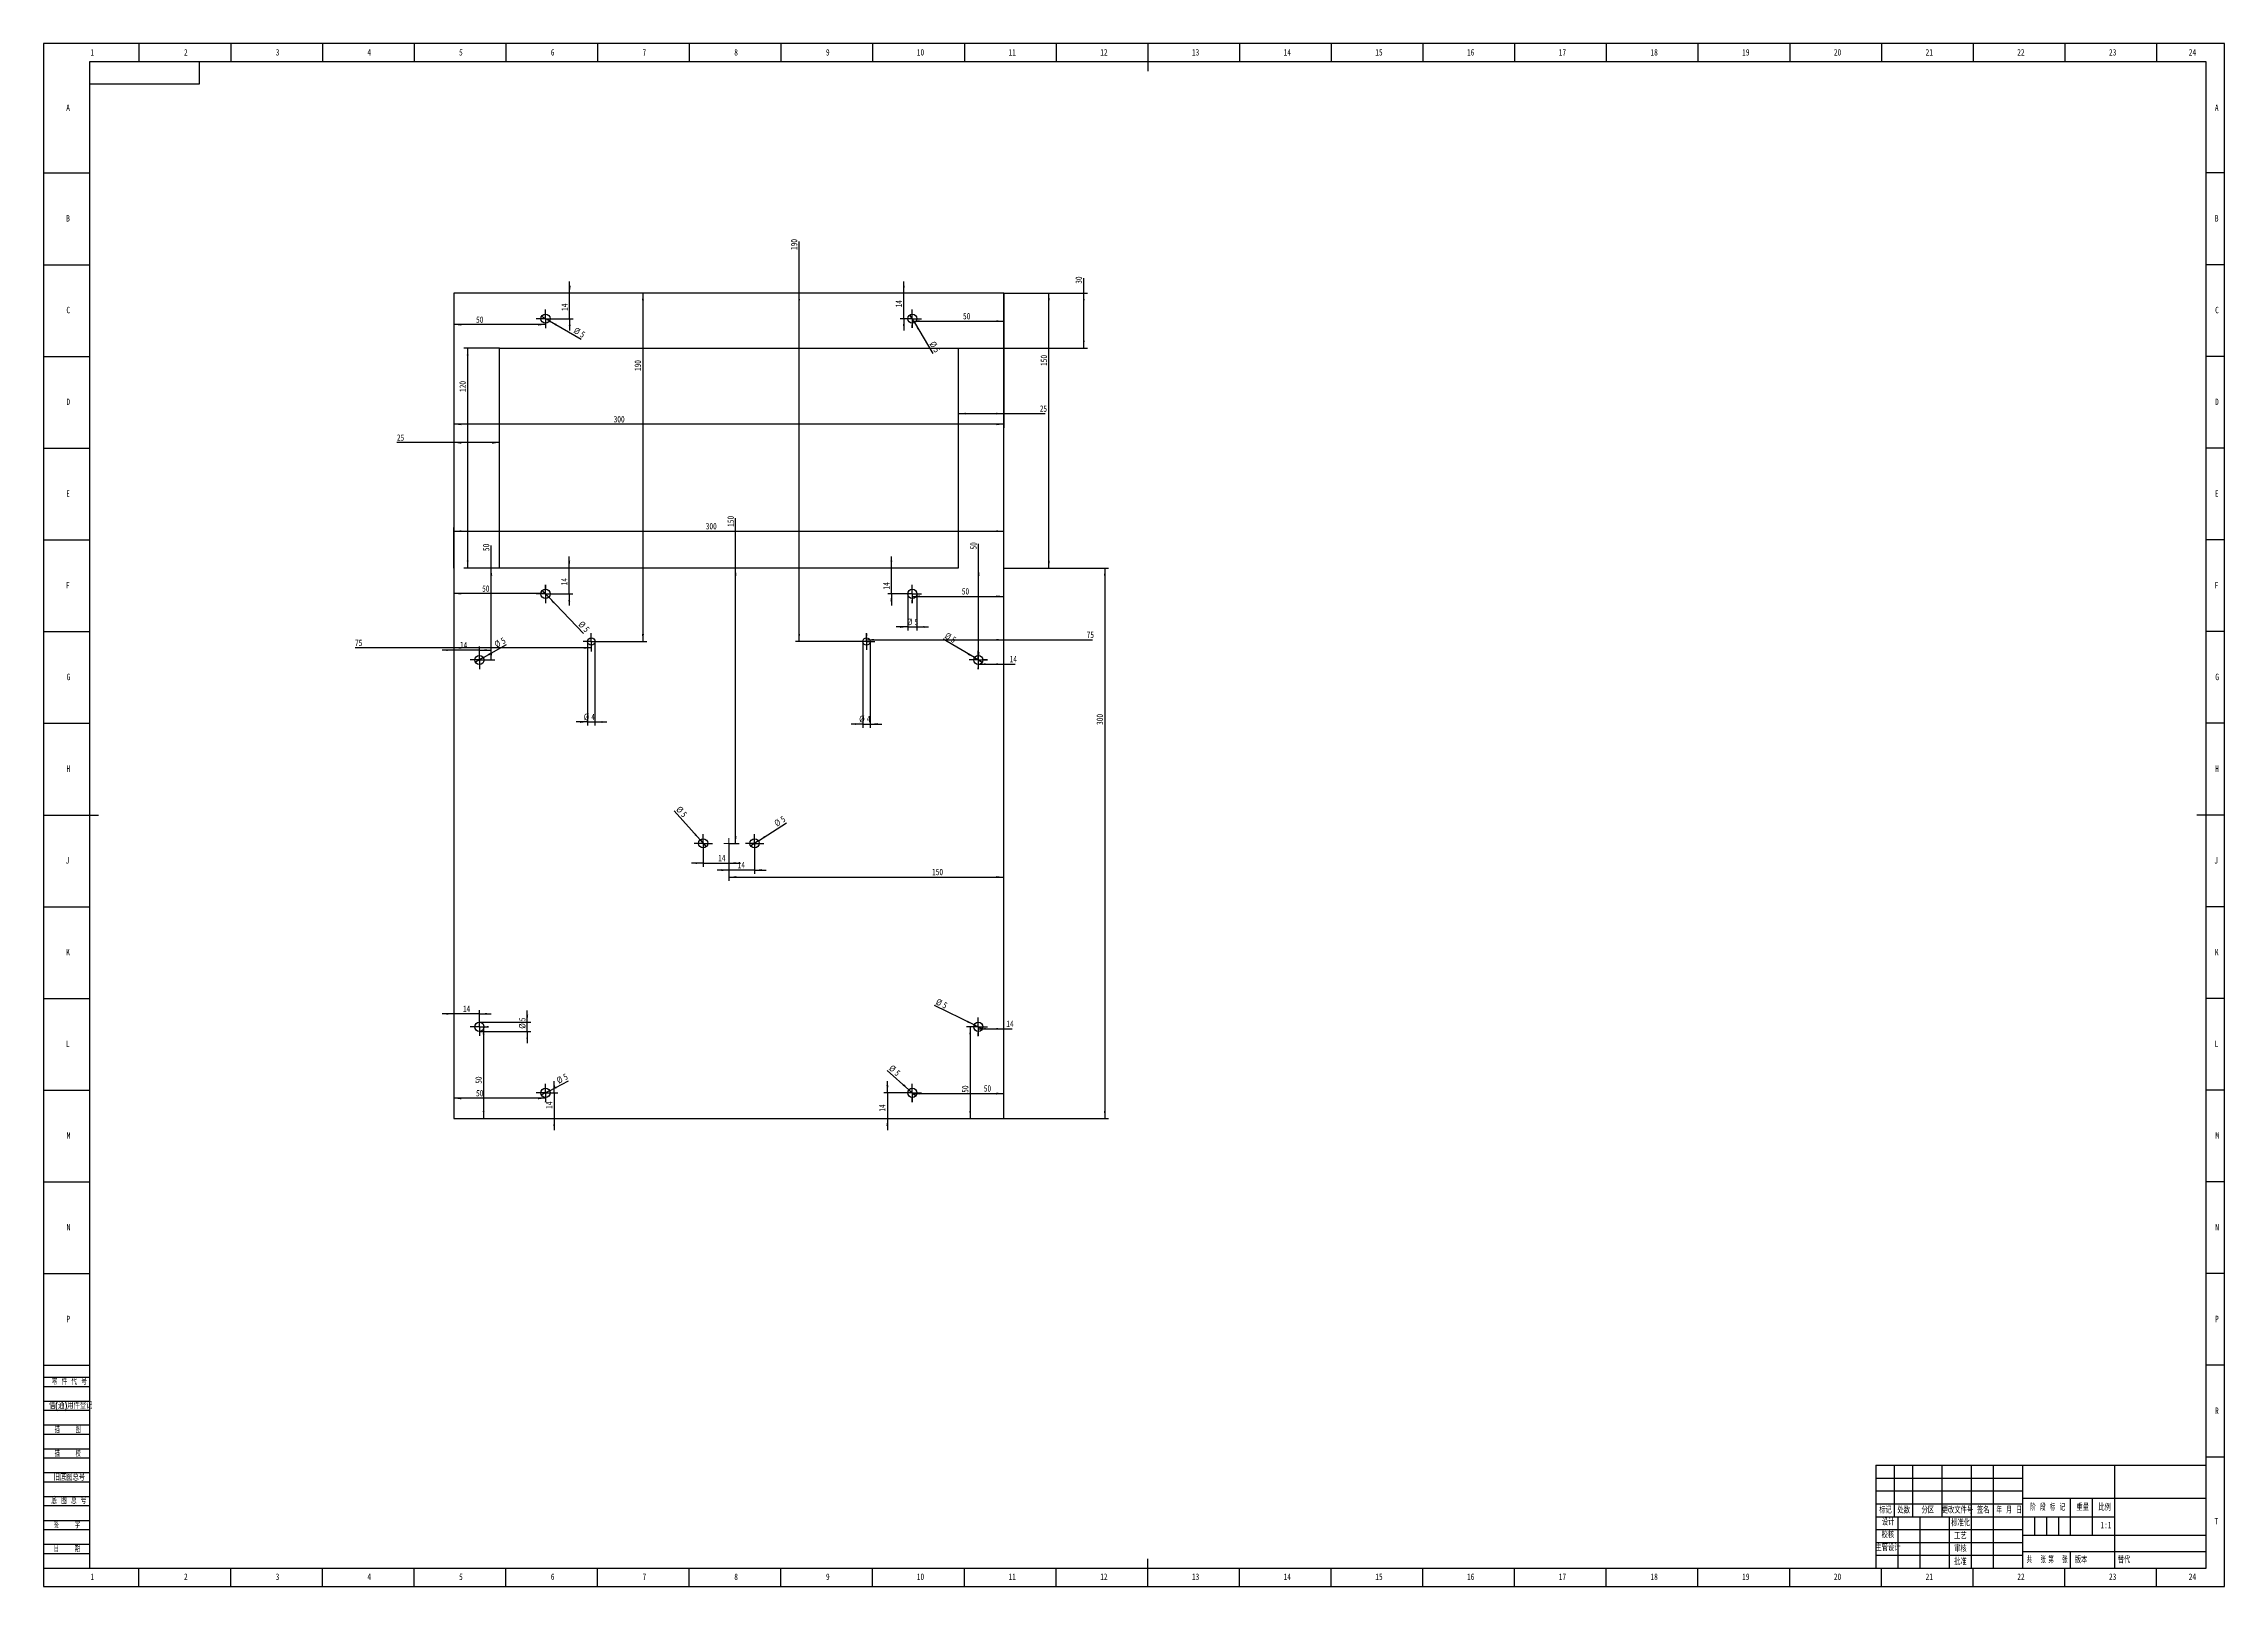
# Model space of a CAD drawing. Header units: millimetres. Extents: x 0 to 1189, y 0 to 841.
import ezdxf

# ---------------------------------------------------------------- set-up
doc = ezdxf.new("R2010")
doc.units = ezdxf.units.MM
doc.linetypes.add('CENTERX2', pattern=[20.32, 12.7, -2.54, 2.54, -2.54])
for name, color, linetype in [('10', 7, 'Continuous'), ('5', 7, 'Continuous'), ('9', 7, 'Continuous'), ('SLD-0', 7, 'Continuous')]:
    doc.layers.add(name, color=color, linetype=linetype)
doc.styles.add('SLDTEXTSTYLE0', font='TXT', dxfattribs={"width": 0.7, "bigfont": 'bigfont'})
doc.styles.add('SLDTEXTSTYLE1', font='TXT', dxfattribs={"width": 0.6, "bigfont": 'bigfont'})
doc.styles.add('SLDTEXTSTYLE2', font='TXT', dxfattribs={"width": 0.614286, "bigfont": 'bigfont'})
doc.styles.add('SLDTEXTSTYLE3', font='TXT', dxfattribs={"width": 0.62, "bigfont": 'bigfont'})
doc.styles.add('SLDTEXTSTYLE4', font='TXT', dxfattribs={"width": 0.566667, "bigfont": 'bigfont'})
doc.styles.add('SLDTEXTSTYLE5', font='TXT', dxfattribs={"width": 0.7})
doc.dimstyles.new('SLDDIMSTYLE0', dxfattribs={"dimtxt": 3.5, "dimasz": 4.08, "dimexe": 0, "dimexo": 0.0625, "dimgap": 0.875, "dimtad": 2, "dimrnd": 1e-09, "dimzin": 12, "dimdsep": 46, "dimtxsty": 'SLDTEXTSTYLE5', "dimsah": 1, "dimcen": 0.09, "dimadec": 0, "dimazin": 3, "dimtfac": 1, "dimtofl": 0, "dimtmove": 0, "dimatfit": 3, "dimfxl": 0, "dimfrac": 2, "dimtolj": 1, "dimtzin": 12, "dimarcsym": 0})
doc.dimstyles.new('SLDDIMSTYLE1', dxfattribs={"dimtxt": 3.5, "dimasz": 4.08, "dimexe": 0, "dimexo": 0.0625, "dimgap": 0.875, "dimtad": 2, "dimrnd": 1e-09, "dimzin": 12, "dimdsep": 46, "dimtxsty": 'SLDTEXTSTYLE5', "dimblk1": 'NONE', "dimsah": 1, "dimcen": 0, "dimadec": 0, "dimazin": 3, "dimtfac": 1, "dimtmove": 0, "dimatfit": 3, "dimldrblk": 'NONE', "dimfxl": 0, "dimfrac": 2, "dimtolj": 1, "dimtzin": 12, "dimarcsym": 0})
doc.dimstyles.new('SLDDIMSTYLE2', dxfattribs={"dimtxt": 3.5, "dimasz": 4.08, "dimexe": 0, "dimexo": 0.0625, "dimgap": 0.875, "dimtad": 2, "dimrnd": 1e-09, "dimzin": 12, "dimdsep": 46, "dimtxsty": 'SLDTEXTSTYLE5', "dimsah": 1, "dimcen": 0.09, "dimadec": 0, "dimazin": 3, "dimtfac": 1, "dimtmove": 0, "dimatfit": 0, "dimfxl": 0, "dimfrac": 2, "dimtolj": 1, "dimtzin": 12, "dimarcsym": 0})
doc.dimstyles.new('SLDDIMSTYLE3', dxfattribs={"dimtxt": 3.5, "dimasz": 4.08, "dimexe": 0, "dimexo": 0.0625, "dimgap": 0.875, "dimtad": 2, "dimrnd": 1e-09, "dimzin": 12, "dimdsep": 46, "dimtxsty": 'SLDTEXTSTYLE5', "dimblk1": 'NONE', "dimsah": 1, "dimcen": 0, "dimadec": 0, "dimazin": 3, "dimtfac": 1, "dimtmove": 0, "dimatfit": 3, "dimldrblk": 'NONE', "dimfxl": 0, "dimfrac": 2, "dimtolj": 1, "dimtzin": 12, "dimarcsym": 0})

msp = doc.modelspace()

# ---------------------------------------------------------------- texts
at = {"layer": '10', "char_height": 3.5, "attachment_point": 2}
for s, insert, style in [('1', (26.544, 838.015), 'SLDTEXTSTYLE5'), ('2', (77.544, 838.015), 'SLDTEXTSTYLE5'), ('3', (127.544, 838.015), 'SLDTEXTSTYLE5'), ('4', (177.544, 838.015), 'SLDTEXTSTYLE5'), ('5', (227.544, 838.015), 'SLDTEXTSTYLE5'), ('6', (277.547, 838.015), 'SLDTEXTSTYLE5'), ('7', (327.547, 838.015), 'SLDTEXTSTYLE5'), ('8', (377.547, 838.015), 'SLDTEXTSTYLE5'), ('9', (427.547, 838.015), 'SLDTEXTSTYLE5'), ('10', (478.089, 838.015), 'SLDTEXTSTYLE5'), ('11', (528.089, 838.015), 'SLDTEXTSTYLE5'), ('12', (578.089, 838.015), 'SLDTEXTSTYLE5'), ('13', (628.089, 838.015), 'SLDTEXTSTYLE5'), ('14', (678.089, 838.015), 'SLDTEXTSTYLE5'), ('15', (728.089, 838.015), 'SLDTEXTSTYLE5'), ('16', (778.091, 838.015), 'SLDTEXTSTYLE5'), ('17', (828.091, 838.015), 'SLDTEXTSTYLE5'), ('18', (878.091, 838.015), 'SLDTEXTSTYLE5'), ('19', (928.091, 838.015), 'SLDTEXTSTYLE5'), ('20', (978.089, 838.015), 'SLDTEXTSTYLE5'), ('21', (1028.089, 838.015), 'SLDTEXTSTYLE5'), ('22', (1078.089, 838.015), 'SLDTEXTSTYLE5'), ('23', (1128.089, 838.015), 'SLDTEXTSTYLE5'), ('24', (1171.589, 838.015), 'SLDTEXTSTYLE5'), ('A', (13.32, 807.765), 'SLDTEXTSTYLE5'), ('A', (1184.82, 807.765), 'SLDTEXTSTYLE5'), ('B', (13.32, 747.515), 'SLDTEXTSTYLE5'), ('B', (1184.82, 747.515), 'SLDTEXTSTYLE5'), ('C', (13.427, 697.515), 'SLDTEXTSTYLE5'), ('C', (1184.927, 697.515), 'SLDTEXTSTYLE5'), ('D', (13.43, 647.515), 'SLDTEXTSTYLE5'), ('D', (1184.93, 647.515), 'SLDTEXTSTYLE5'), ('E', (13.318, 597.515), 'SLDTEXTSTYLE5'), ('E', (1184.818, 597.515), 'SLDTEXTSTYLE5'), ('F', (13.224, 547.515), 'SLDTEXTSTYLE5'), ('F', (1184.724, 547.515), 'SLDTEXTSTYLE5'), ('G', (13.539, 497.515), 'SLDTEXTSTYLE5'), ('G', (1185.039, 497.515), 'SLDTEXTSTYLE5'), ('H', (13.43, 447.515), 'SLDTEXTSTYLE5'), ('H', (1184.93, 447.515), 'SLDTEXTSTYLE5'), ('J', (13.015, 397.515), 'SLDTEXTSTYLE5'), ('J', (1184.515, 397.515), 'SLDTEXTSTYLE5'), ('K', (13.32, 347.515), 'SLDTEXTSTYLE5'), ('K', (1184.82, 347.515), 'SLDTEXTSTYLE5'), ('L', (13.181, 297.515), 'SLDTEXTSTYLE5'), ('L', (1184.681, 297.515), 'SLDTEXTSTYLE5'), ('M', (13.597, 247.515), 'SLDTEXTSTYLE5'), ('M', (1185.097, 247.515), 'SLDTEXTSTYLE5'), ('N', (13.549, 197.515), 'SLDTEXTSTYLE5'), ('N', (1185.049, 197.515), 'SLDTEXTSTYLE5'), ('P', (13.444, 147.515), 'SLDTEXTSTYLE5'), ('P', (1184.944, 147.515), 'SLDTEXTSTYLE5'), ('R', (1184.93, 97.515), 'SLDTEXTSTYLE5'), ('T', (1184.656, 37.265), 'SLDTEXTSTYLE5'), ('校核', (1005.494, 29.857), 'SLDTEXTSTYLE0'), ('主管设计', (1005.562, 22.83), 'SLDTEXTSTYLE0'), ('1', (26.544, 7.015), 'SLDTEXTSTYLE5'), ('2', (77.544, 7.015), 'SLDTEXTSTYLE5'), ('3', (127.544, 7.015), 'SLDTEXTSTYLE5'), ('4', (177.544, 7.015), 'SLDTEXTSTYLE5'), ('5', (227.544, 7.015), 'SLDTEXTSTYLE5'), ('6', (277.547, 7.015), 'SLDTEXTSTYLE5'), ('7', (327.547, 7.015), 'SLDTEXTSTYLE5'), ('8', (377.547, 7.015), 'SLDTEXTSTYLE5'), ('9', (427.547, 7.015), 'SLDTEXTSTYLE5'), ('10', (478.089, 7.015), 'SLDTEXTSTYLE5'), ('11', (528.089, 7.015), 'SLDTEXTSTYLE5'), ('12', (578.089, 7.015), 'SLDTEXTSTYLE5'), ('13', (628.089, 7.015), 'SLDTEXTSTYLE5'), ('14', (678.089, 7.015), 'SLDTEXTSTYLE5'), ('15', (728.089, 7.015), 'SLDTEXTSTYLE5'), ('16', (778.091, 7.015), 'SLDTEXTSTYLE5'), ('17', (828.091, 7.015), 'SLDTEXTSTYLE5'), ('18', (878.091, 7.015), 'SLDTEXTSTYLE5'), ('19', (928.091, 7.015), 'SLDTEXTSTYLE5'), ('20', (978.089, 7.015), 'SLDTEXTSTYLE5'), ('21', (1028.089, 7.015), 'SLDTEXTSTYLE5'), ('22', (1078.089, 7.015), 'SLDTEXTSTYLE5'), ('23', (1128.089, 7.015), 'SLDTEXTSTYLE5'), ('24', (1171.589, 7.015), 'SLDTEXTSTYLE5')]:
    msp.add_mtext(s, dxfattribs=dict(at, insert=insert, style=style))
at = {"layer": '10', "color": 7, "insert": (1110.844, 16.188), "char_height": 3.5, "attachment_point": 2, "style": 'SLDTEXTSTYLE0'}
msp.add_mtext('版本', dxfattribs=at)
at = {"layer": '9', "color": 7, "char_height": 3.5}
for s, insert, attachment_point, style in [('零 件 代 号', (4.482, 113.36), 1, 'SLDTEXTSTYLE2'), ('借(通)用件登记', (2.933, 100.276), 1, 'SLDTEXTSTYLE0'), ('描    图', (13.129, 87.176), 2, 'SLDTEXTSTYLE4'), ('描    校', (13.129, 74.137), 2, 'SLDTEXTSTYLE4'), ('旧底图总号', (5.459, 61.201), 1, 'SLDTEXTSTYLE0'), ('底 图 总 号', (4.212, 48.433), 1, 'SLDTEXTSTYLE2'), ('标记', (1004.245, 43.306), 2, 'SLDTEXTSTYLE0'), ('设计', (1005.645, 36.767), 2, 'SLDTEXTSTYLE0'), ('处数', (1014.171, 43.306), 2, 'SLDTEXTSTYLE0'), ('分区', (1027.308, 43.306), 2, 'SLDTEXTSTYLE0'), ('更改文件号', (1043.482, 43.306), 2, 'SLDTEXTSTYLE0'), ('标准化', (1045.185, 36.358), 2, 'SLDTEXTSTYLE0'), ('签名', (1057.537, 43.306), 2, 'SLDTEXTSTYLE0'), ('年 月 日', (1071.61, 43.306), 2, 'SLDTEXTSTYLE3'), ('阶 段 标 记', (1092.651, 44.81), 2, 'SLDTEXTSTYLE2'), ('重量', (1111.794, 44.81), 2, 'SLDTEXTSTYLE0'), ('比例', (1123.679, 44.81), 2, 'SLDTEXTSTYLE0'), ('签    字', (12.691, 35.193), 2, 'SLDTEXTSTYLE4'), ('工艺', (1045.075, 29.23), 2, 'SLDTEXTSTYLE0'), ('日    期', (12.691, 22.233), 2, 'SLDTEXTSTYLE4'), ('批准', (1045.075, 15.216), 2, 'SLDTEXTSTYLE0'), ('审核', (1045.075, 22.249), 2, 'SLDTEXTSTYLE0'), ('共  张', (1086.383, 16.188), 2, 'SLDTEXTSTYLE1'), ('第  张', (1098.274, 16.188), 2, 'SLDTEXTSTYLE1')]:
    msp.add_mtext(s, dxfattribs=dict(at, insert=insert, attachment_point=attachment_point, style=style))
at = {"layer": 'SLD-0', "char_height": 3.5}
for s, insert, attachment_point, style in [('1:1', (1124.437, 35.158), 2, 'SLDTEXTSTYLE5'), ('替代', (1130.851, 16.188), 1, 'SLDTEXTSTYLE0')]:
    msp.add_mtext(s, dxfattribs=dict(at, insert=insert, attachment_point=attachment_point, style=style))

# ---------------------------------------------------------------- blocks, each defined once
blk = doc.blocks.new('_D')
at = {"layer": '10'}
for p, q in [((223.6, 555), (223.6, 577.2)), ((223.6, 575.2), (523.6, 575.2)), ((523.6, 555), (523.6, 577.2))]:
    blk.add_line(p, q, dxfattribs=at)
for points in [[(223.6, 575.2), (227.7, 574.7), (227.7, 575.7)], [(523.6, 575.2), (519.5, 575.7), (519.5, 574.7)]]:
    blk.add_solid(points, dxfattribs=at)
at = {"layer": '10', "insert": (361, 579.7), "char_height": 3.5, "attachment_point": 1, "style": 'SLDTEXTSTYLE5'}
blk.add_mtext('300', dxfattribs=at)
blk = doc.blocks.new('_D_1')
at = {"layer": '10'}
for p, q in [((523.6, 555), (580.6, 555)), ((578.6, 555), (578.6, 255)), ((523.6, 255), (580.6, 255))]:
    blk.add_line(p, q, dxfattribs=at)
for points in [[(578.6, 555), (578.1, 551), (579.1, 551)], [(578.6, 255), (579.1, 259.1), (578.1, 259.1)]]:
    blk.add_solid(points, dxfattribs=at)
at = {"layer": '10', "insert": (574.1, 469.6), "char_height": 3.5, "attachment_point": 1, "rotation": 90, "style": 'SLDTEXTSTYLE5'}
blk.add_mtext('300', dxfattribs=at)
blk = doc.blocks.new('_D_2')
at = {"layer": '10'}
for p, q in [((377.3, 555), (377.3, 582.3)), ((377.3, 405), (377.3, 555)), ((373.6, 405), (379.3, 405))]:
    blk.add_line(p, q, dxfattribs=at)
for points in [[(377.3, 555), (376.8, 551), (377.8, 551)], [(377.3, 405), (377.8, 409.1), (376.8, 409.1)]]:
    blk.add_solid(points, dxfattribs=at)
at = {"layer": '10', "insert": (372.8, 577.6), "char_height": 3.5, "attachment_point": 1, "rotation": 90, "style": 'SLDTEXTSTYLE5'}
blk.add_mtext('150', dxfattribs=at)
blk = doc.blocks.new('_D_3')
at = {"layer": '10'}
for p, q in [((373.6, 405), (373.6, 384.6)), ((373.6, 386.6), (523.6, 386.6))]:
    blk.add_line(p, q, dxfattribs=at)
for points in [[(373.6, 386.6), (377.7, 386.1), (377.7, 387.2)], [(523.6, 386.6), (519.5, 387.2), (519.5, 386.1)]]:
    blk.add_solid(points, dxfattribs=at)
at = {"layer": '10', "insert": (484.4, 391.2), "char_height": 3.5, "attachment_point": 1, "style": 'SLDTEXTSTYLE5'}
blk.add_mtext('150', dxfattribs=at)
blk = doc.blocks.new('_D_4')
at = {"layer": '10'}
for q in [(252.4, 513.5), (235.5, 503.8)]:
    blk.add_line((239.8, 506.3), q, dxfattribs=at)
blk.add_solid([(239.8, 506.3), (243.6, 507.9), (243.1, 508.8)], dxfattribs=at)
at = {"layer": '10', "char_height": 3.5, "attachment_point": 1, "rotation": 29.876, "style": 'SLDTEXTSTYLE5'}
for s, insert in [('%%c', (245.3, 514.6)), ('5', (248.8, 516.6))]:
    blk.add_mtext(s, dxfattribs=dict(at, insert=insert))
blk = doc.blocks.new('_None')
blk = doc.blocks.new('_D_5')
at = {"layer": '10'}
for q in [(490.4, 516.3), (511.8, 503.8)]:
    blk.add_line((507.5, 506.3), q, dxfattribs=at)
blk.add_solid([(507.5, 506.3), (504.2, 508.8), (503.7, 507.9)], dxfattribs=at)
at = {"layer": '10', "char_height": 3.5, "attachment_point": 1, "rotation": 329.6888, "style": 'SLDTEXTSTYLE5'}
for s, insert in [('%%c', (492.7, 520.2)), ('5', (496.2, 518.1))]:
    blk.add_mtext(s, dxfattribs=dict(at, insert=insert))
blk = doc.blocks.new('_D_6')
at = {"layer": '10'}
for p, q in [((263.7, 307.5), (263.7, 313.9)), ((237.6, 307.5), (265.7, 307.5)), ((237.6, 302.5), (265.7, 302.5)), ((263.7, 302.5), (263.7, 307.5)), ((263.7, 302.5), (263.7, 296.2))]:
    blk.add_line(p, q, dxfattribs=at)
for points in [[(263.7, 307.5), (264.2, 311.6), (263.2, 311.6)], [(263.7, 302.5), (263.2, 298.5), (264.2, 298.5)]]:
    blk.add_solid(points, dxfattribs=at)
at = {"layer": '10', "char_height": 3.5, "attachment_point": 1, "rotation": 90, "style": 'SLDTEXTSTYLE5'}
for s, insert in [('5', (259.2, 308.1)), ('%%c', (259.2, 304))]:
    blk.add_mtext(s, dxfattribs=dict(at, insert=insert))
blk = doc.blocks.new('_D_7')
at = {"layer": '10'}
for q in [(485.7, 316.6), (511.9, 304)]:
    blk.add_line((507.4, 306.1), q, dxfattribs=at)
blk.add_solid([(507.4, 306.1), (503.9, 308.3), (503.5, 307.4)], dxfattribs=at)
at = {"layer": '10', "char_height": 3.5, "attachment_point": 1, "rotation": 334.3134, "style": 'SLDTEXTSTYLE5'}
for s, insert in [('%%c', (487.6, 320.6)), ('5', (491.3, 318.8))]:
    blk.add_mtext(s, dxfattribs=dict(at, insert=insert))
blk = doc.blocks.new('_D_8')
at = {"layer": '10'}
for p, q in [((223.6, 312.1), (217.3, 312.1)), ((237.6, 312.1), (223.6, 312.1)), ((237.6, 310), (237.6, 314.1)), ((237.6, 312.1), (244, 312.1))]:
    blk.add_line(p, q, dxfattribs=at)
for points in [[(223.6, 312.1), (219.5, 312.6), (219.5, 311.6)], [(237.6, 312.1), (241.7, 311.6), (241.7, 312.6)]]:
    blk.add_solid(points, dxfattribs=at)
at = {"layer": '10', "insert": (228.6, 316.6), "char_height": 3.5, "attachment_point": 1, "style": 'SLDTEXTSTYLE5'}
blk.add_mtext('14', dxfattribs=at)
blk = doc.blocks.new('_D_9')
at = {"layer": '10'}
for p, q in [((239.9, 305), (239.9, 255)), ((242.6, 305), (241.9, 305))]:
    blk.add_line(p, q, dxfattribs=at)
for points in [[(239.9, 305), (239.4, 301), (240.4, 301)], [(239.9, 255), (240.4, 259.1), (239.4, 259.1)]]:
    blk.add_solid(points, dxfattribs=at)
at = {"layer": '10', "insert": (235.4, 274), "char_height": 3.5, "attachment_point": 1, "rotation": 90, "style": 'SLDTEXTSTYLE5'}
blk.add_mtext('50', dxfattribs=at)
blk = doc.blocks.new('_D_10')
at = {"layer": '10'}
for p, q in [((237.6, 510), (237.6, 512.4)), ((223.6, 510.4), (217.3, 510.4)), ((237.6, 510.4), (223.6, 510.4)), ((237.6, 510.4), (244, 510.4))]:
    blk.add_line(p, q, dxfattribs=at)
for points in [[(223.6, 510.4), (219.5, 510.9), (219.5, 509.9)], [(237.6, 510.4), (241.7, 509.9), (241.7, 510.9)]]:
    blk.add_solid(points, dxfattribs=at)
at = {"layer": '10', "insert": (227, 514.9), "char_height": 3.5, "attachment_point": 1, "style": 'SLDTEXTSTYLE5'}
blk.add_mtext('14', dxfattribs=at)
blk = doc.blocks.new('_D_11')
at = {"layer": '10'}
for p, q in [((509.6, 502.7), (523.6, 502.7)), ((509.6, 500), (509.6, 500.7)), ((523.6, 502.7), (529.8, 502.7))]:
    blk.add_line(p, q, dxfattribs=at)
for points in [[(509.6, 502.7), (513.7, 502.2), (513.7, 503.2)], [(523.6, 502.7), (519.5, 503.2), (519.5, 502.2)]]:
    blk.add_solid(points, dxfattribs=at)
at = {"layer": '10', "insert": (526.7, 507.2), "char_height": 3.5, "attachment_point": 1, "style": 'SLDTEXTSTYLE5'}
blk.add_mtext('14', dxfattribs=at)
blk = doc.blocks.new('_D_12')
at = {"layer": '10'}
for p, q in [((244, 555), (244, 567.5)), ((244, 505), (244, 555)), ((242.6, 505), (246, 505))]:
    blk.add_line(p, q, dxfattribs=at)
for points in [[(244, 555), (243.5, 551), (244.6, 551)], [(244, 505), (244.6, 509.1), (243.5, 509.1)]]:
    blk.add_solid(points, dxfattribs=at)
at = {"layer": '10', "insert": (239.5, 564.4), "char_height": 3.5, "attachment_point": 1, "rotation": 90, "style": 'SLDTEXTSTYLE5'}
blk.add_mtext('50', dxfattribs=at)
blk = doc.blocks.new('_D_13')
at = {"layer": '10'}
for p, q in [((509.8, 555), (509.8, 568.3)), ((509.8, 505), (509.8, 555)), ((514.6, 505), (511.8, 505))]:
    blk.add_line(p, q, dxfattribs=at)
for points in [[(509.8, 555), (509.2, 551), (510.3, 551)], [(509.8, 505), (510.3, 509.1), (509.2, 509.1)]]:
    blk.add_solid(points, dxfattribs=at)
at = {"layer": '10', "insert": (505.2, 565.2), "char_height": 3.5, "attachment_point": 1, "rotation": 90, "style": 'SLDTEXTSTYLE5'}
blk.add_mtext('50', dxfattribs=at)
blk = doc.blocks.new('_D_14')
at = {"layer": '10'}
for p, q in [((509.6, 303.9), (523.6, 303.9)), ((509.6, 300), (509.6, 301.9)), ((523.6, 303.9), (528, 303.9))]:
    blk.add_line(p, q, dxfattribs=at)
for points in [[(509.6, 303.9), (513.7, 303.4), (513.7, 304.4)], [(523.6, 303.9), (519.5, 304.4), (519.5, 303.4)]]:
    blk.add_solid(points, dxfattribs=at)
at = {"layer": '10', "insert": (524.9, 308.4), "char_height": 3.5, "attachment_point": 1, "style": 'SLDTEXTSTYLE5'}
blk.add_mtext('14', dxfattribs=at)
blk = doc.blocks.new('_D_15')
at = {"layer": '10'}
for p, q in [((504.6, 305), (503.2, 305)), ((505.2, 305), (505.2, 255))]:
    blk.add_line(p, q, dxfattribs=at)
for points in [[(505.2, 305), (504.7, 301), (505.7, 301)], [(505.2, 255), (505.7, 259.1), (504.7, 259.1)]]:
    blk.add_solid(points, dxfattribs=at)
at = {"layer": '10', "insert": (500.7, 269.1), "char_height": 3.5, "attachment_point": 1, "rotation": 90, "style": 'SLDTEXTSTYLE5'}
blk.add_mtext('50', dxfattribs=at)
blk = doc.blocks.new('_D_16')
at = {"layer": '10'}
for q in [(271.9, 542.8), (294.4, 519.4)]:
    blk.add_line((275.4, 539.2), q, dxfattribs=at)
blk.add_solid([(275.4, 539.2), (277.8, 535.9), (278.5, 536.6)], dxfattribs=at)
at = {"layer": '10', "char_height": 3.5, "attachment_point": 1, "rotation": 313.8794, "style": 'SLDTEXTSTYLE5'}
for s, insert in [('%%c', (293.8, 526.6)), ('5', (296.6, 523.6))]:
    blk.add_mtext(s, dxfattribs=dict(at, insert=insert))
blk = doc.blocks.new('_D_17')
at = {"layer": '10'}
for p, q in [((286.6, 555), (286.6, 561.4)), ((286.6, 541), (286.6, 555)), ((278.6, 541), (288.6, 541)), ((286.6, 541), (286.6, 534.7))]:
    blk.add_line(p, q, dxfattribs=at)
for points in [[(286.6, 555), (287.1, 559.1), (286.1, 559.1)], [(286.6, 541), (286.1, 537), (287.1, 537)]]:
    blk.add_solid(points, dxfattribs=at)
at = {"layer": '10', "insert": (282.1, 545.7), "char_height": 3.5, "attachment_point": 1, "rotation": 90, "style": 'SLDTEXTSTYLE5'}
blk.add_mtext('14', dxfattribs=at)
blk = doc.blocks.new('_D_18')
at = {"layer": '10'}
for p, q in [((273.6, 541.2), (223.6, 541.2)), ((273.6, 546), (273.6, 543.2))]:
    blk.add_line(p, q, dxfattribs=at)
for points in [[(223.6, 541.2), (227.7, 540.7), (227.7, 541.7)], [(273.6, 541.2), (269.5, 541.7), (269.5, 540.7)]]:
    blk.add_solid(points, dxfattribs=at)
at = {"layer": '10', "insert": (239.1, 545.7), "char_height": 3.5, "attachment_point": 1, "style": 'SLDTEXTSTYLE5'}
blk.add_mtext('50', dxfattribs=at)
blk = doc.blocks.new('_D_19')
at = {"layer": '10'}
for p, q in [((471.1, 541), (471.1, 521)), ((476.1, 541), (476.1, 521)), ((471.1, 523), (464.8, 523)), ((471.1, 523), (476.1, 523)), ((476.1, 523), (482.5, 523))]:
    blk.add_line(p, q, dxfattribs=at)
for points in [[(471.1, 523), (467, 523.5), (467, 522.5)], [(476.1, 523), (480.2, 522.5), (480.2, 523.5)]]:
    blk.add_solid(points, dxfattribs=at)
at = {"layer": '10', "char_height": 3.5, "attachment_point": 1, "style": 'SLDTEXTSTYLE5'}
for s, insert in [('%%c', (470.7, 527.5)), ('5', (474.9, 527.5))]:
    blk.add_mtext(s, dxfattribs=dict(at, insert=insert))
blk = doc.blocks.new('_D_20')
at = {"layer": '10'}
for p, q in [((462.2, 555), (462.2, 561.4)), ((462.2, 541), (462.2, 555)), ((468.6, 541), (460.2, 541)), ((462.2, 541), (462.2, 534.7))]:
    blk.add_line(p, q, dxfattribs=at)
for points in [[(462.2, 555), (462.7, 559.1), (461.7, 559.1)], [(462.2, 541), (461.7, 537), (462.7, 537)]]:
    blk.add_solid(points, dxfattribs=at)
at = {"layer": '10', "insert": (457.7, 543.4), "char_height": 3.5, "attachment_point": 1, "rotation": 90, "style": 'SLDTEXTSTYLE5'}
blk.add_mtext('14', dxfattribs=at)
blk = doc.blocks.new('_D_21')
at = {"layer": '10'}
for p, q in [((473.6, 539.7), (523.6, 539.7)), ((473.6, 536), (473.6, 537.7))]:
    blk.add_line(p, q, dxfattribs=at)
for points in [[(473.6, 539.7), (477.7, 539.2), (477.7, 540.2)], [(523.6, 539.7), (519.5, 540.2), (519.5, 539.2)]]:
    blk.add_solid(points, dxfattribs=at)
at = {"layer": '10', "insert": (500.6, 544.2), "char_height": 3.5, "attachment_point": 1, "style": 'SLDTEXTSTYLE5'}
blk.add_mtext('50', dxfattribs=at)
blk = doc.blocks.new('_D_22')
at = {"layer": '10'}
for q in [(286.2, 275.6), (271.4, 267.9)]:
    blk.add_line((275.8, 270.2), q, dxfattribs=at)
blk.add_solid([(275.8, 270.2), (279.7, 271.6), (279.2, 272.5)], dxfattribs=at)
at = {"layer": '10', "char_height": 3.5, "attachment_point": 1, "rotation": 27.5624, "style": 'SLDTEXTSTYLE5'}
for s, insert in [('%%c', (279.2, 277)), ('5', (282.8, 278.9))]:
    blk.add_mtext(s, dxfattribs=dict(at, insert=insert))
blk = doc.blocks.new('_D_23')
at = {"layer": '10'}
for p, q in [((278.4, 269), (278.4, 275.4)), ((278.4, 269), (278.4, 255)), ((278.6, 269), (280.4, 269)), ((278.4, 255), (278.4, 248.7))]:
    blk.add_line(p, q, dxfattribs=at)
for points in [[(278.4, 269), (278.9, 273.1), (277.9, 273.1)], [(278.4, 255), (277.9, 251), (278.9, 251)]]:
    blk.add_solid(points, dxfattribs=at)
at = {"layer": '10', "insert": (273.9, 260.3), "char_height": 3.5, "attachment_point": 1, "rotation": 90, "style": 'SLDTEXTSTYLE5'}
blk.add_mtext('14', dxfattribs=at)
blk = doc.blocks.new('_D_24')
at = {"layer": '10'}
for p, q in [((273.6, 266.1), (223.6, 266.1)), ((273.6, 264), (273.6, 264.1))]:
    blk.add_line(p, q, dxfattribs=at)
for points in [[(223.6, 266.1), (227.7, 265.5), (227.7, 266.6)], [(273.6, 266.1), (269.5, 266.6), (269.5, 265.5)]]:
    blk.add_solid(points, dxfattribs=at)
at = {"layer": '10', "insert": (235.8, 270.6), "char_height": 3.5, "attachment_point": 1, "style": 'SLDTEXTSTYLE5'}
blk.add_mtext('50', dxfattribs=at)
blk = doc.blocks.new('_D_25')
at = {"layer": '10'}
for q in [(460, 281.2), (475.5, 267.4)]:
    blk.add_line((471.8, 270.7), q, dxfattribs=at)
blk.add_solid([(471.8, 270.7), (469.1, 273.8), (468.4, 273)], dxfattribs=at)
at = {"layer": '10', "char_height": 3.5, "attachment_point": 1, "rotation": 318.2169, "style": 'SLDTEXTSTYLE5'}
for s, insert in [('%%c', (462.9, 284.6)), ('5', (466, 281.8))]:
    blk.add_mtext(s, dxfattribs=dict(at, insert=insert))
blk = doc.blocks.new('_D_26')
at = {"layer": '10'}
for p, q in [((460.1, 269), (460.1, 275.4)), ((468.6, 269), (458.1, 269)), ((460.1, 269), (460.1, 255)), ((460.1, 255), (460.1, 248.7))]:
    blk.add_line(p, q, dxfattribs=at)
for points in [[(460.1, 269), (460.6, 273.1), (459.5, 273.1)], [(460.1, 255), (459.5, 251), (460.6, 251)]]:
    blk.add_solid(points, dxfattribs=at)
at = {"layer": '10', "insert": (455.5, 258.8), "char_height": 3.5, "attachment_point": 1, "rotation": 90, "style": 'SLDTEXTSTYLE5'}
blk.add_mtext('14', dxfattribs=at)
blk = doc.blocks.new('_D_27')
at = {"layer": '10'}
for p, q in [((473.6, 268.6), (523.6, 268.6)), ((473.6, 264), (473.6, 266.6))]:
    blk.add_line(p, q, dxfattribs=at)
for points in [[(473.6, 268.6), (477.7, 268.1), (477.7, 269.2)], [(523.6, 268.6), (519.5, 269.2), (519.5, 268.1)]]:
    blk.add_solid(points, dxfattribs=at)
at = {"layer": '10', "insert": (512.6, 273.2), "char_height": 3.5, "attachment_point": 1, "style": 'SLDTEXTSTYLE5'}
blk.add_mtext('50', dxfattribs=at)
blk = doc.blocks.new('_D_28')
at = {"layer": '10'}
for p, q in [((523.6, 705), (550.1, 705)), ((548.1, 555), (548.1, 705)), ((523.6, 555), (550.1, 555))]:
    blk.add_line(p, q, dxfattribs=at)
for points in [[(548.1, 705), (547.6, 701), (548.6, 701)], [(548.1, 555), (548.6, 559.1), (547.6, 559.1)]]:
    blk.add_solid(points, dxfattribs=at)
at = {"layer": '10', "insert": (543.6, 665.3), "char_height": 3.5, "attachment_point": 1, "rotation": 90, "style": 'SLDTEXTSTYLE5'}
blk.add_mtext('150', dxfattribs=at)
blk = doc.blocks.new('_D_29')
at = {"layer": '10'}
for p, q in [((223.6, 705), (223.6, 631.5)), ((523.6, 705), (523.6, 631.5)), ((523.6, 633.5), (223.6, 633.5))]:
    blk.add_line(p, q, dxfattribs=at)
for points in [[(223.6, 633.5), (227.7, 633), (227.7, 634)], [(523.6, 633.5), (519.5, 634), (519.5, 633)]]:
    blk.add_solid(points, dxfattribs=at)
at = {"layer": '10', "insert": (310.8, 638), "char_height": 3.5, "attachment_point": 1, "style": 'SLDTEXTSTYLE5'}
blk.add_mtext('300', dxfattribs=at)
blk = doc.blocks.new('_D_30')
at = {"layer": '10'}
for q in [(271.5, 692.3), (293, 679.8)]:
    blk.add_line((275.8, 689.8), q, dxfattribs=at)
blk.add_solid([(275.8, 689.8), (279.1, 687.3), (279.6, 688.2)], dxfattribs=at)
at = {"layer": '10', "char_height": 3.5, "attachment_point": 1, "rotation": 329.9667, "style": 'SLDTEXTSTYLE5'}
for s, insert in [('%%c', (290.4, 686.6)), ('5', (293.9, 684.5))]:
    blk.add_mtext(s, dxfattribs=dict(at, insert=insert))
blk = doc.blocks.new('_D_31')
at = {"layer": '10'}
for q in [(472.3, 693.2), (484.9, 672.1)]:
    blk.add_line((474.9, 688.9), q, dxfattribs=at)
blk.add_solid([(474.9, 688.9), (476.5, 685.1), (477.4, 685.6)], dxfattribs=at)
at = {"layer": '10', "char_height": 3.5, "attachment_point": 1, "rotation": 300.7189, "style": 'SLDTEXTSTYLE5'}
for s, insert in [('%%c', (485.9, 679.2)), ('5', (488, 675.7))]:
    blk.add_mtext(s, dxfattribs=dict(at, insert=insert))
blk = doc.blocks.new('_D_32')
at = {"layer": '10'}
for p, q in [((273.6, 687.8), (223.6, 687.8)), ((273.6, 686), (273.6, 685.8))]:
    blk.add_line(p, q, dxfattribs=at)
for points in [[(223.6, 687.8), (227.7, 687.3), (227.7, 688.3)], [(273.6, 687.8), (269.5, 688.3), (269.5, 687.3)]]:
    blk.add_solid(points, dxfattribs=at)
at = {"layer": '10', "insert": (235.8, 692.3), "char_height": 3.5, "attachment_point": 1, "style": 'SLDTEXTSTYLE5'}
blk.add_mtext('50', dxfattribs=at)
blk = doc.blocks.new('_D_33')
at = {"layer": '10'}
for p, q in [((286.8, 705), (286.8, 711.4)), ((286.8, 691), (286.8, 705)), ((278.6, 691), (288.8, 691)), ((286.8, 691), (286.8, 684.7))]:
    blk.add_line(p, q, dxfattribs=at)
for points in [[(286.8, 705), (287.4, 709.1), (286.3, 709.1)], [(286.8, 691), (286.3, 687), (287.4, 687)]]:
    blk.add_solid(points, dxfattribs=at)
at = {"layer": '10', "insert": (282.3, 695.3), "char_height": 3.5, "attachment_point": 1, "rotation": 90, "style": 'SLDTEXTSTYLE5'}
blk.add_mtext('14', dxfattribs=at)
blk = doc.blocks.new('_D_34')
at = {"layer": '10'}
for p, q in [((469, 705), (469, 711.4)), ((469, 691), (469, 705)), ((468.6, 691), (467, 691)), ((469, 691), (469, 684.7))]:
    blk.add_line(p, q, dxfattribs=at)
for points in [[(469, 705), (469.5, 709.1), (468.5, 709.1)], [(469, 691), (468.5, 687), (469.5, 687)]]:
    blk.add_solid(points, dxfattribs=at)
at = {"layer": '10', "insert": (464.5, 697.2), "char_height": 3.5, "attachment_point": 1, "rotation": 90, "style": 'SLDTEXTSTYLE5'}
blk.add_mtext('14', dxfattribs=at)
blk = doc.blocks.new('_D_35')
at = {"layer": '10'}
for p, q in [((473.6, 689.7), (523.6, 689.7)), ((473.6, 686), (473.6, 687.7))]:
    blk.add_line(p, q, dxfattribs=at)
for points in [[(473.6, 689.7), (477.7, 689.2), (477.7, 690.2)], [(523.6, 689.7), (519.5, 690.2), (519.5, 689.2)]]:
    blk.add_solid(points, dxfattribs=at)
at = {"layer": '10', "insert": (501.3, 694.2), "char_height": 3.5, "attachment_point": 1, "style": 'SLDTEXTSTYLE5'}
blk.add_mtext('50', dxfattribs=at)
blk = doc.blocks.new('_D_36')
at = {"layer": '10'}
for q in [(343.8, 422.7), (361.3, 403.2)]:
    blk.add_line((358, 406.9), q, dxfattribs=at)
blk.add_solid([(358, 406.9), (355.6, 410.3), (354.9, 409.6)], dxfattribs=at)
at = {"layer": '10', "char_height": 3.5, "attachment_point": 1, "rotation": 311.733, "style": 'SLDTEXTSTYLE5'}
for s, insert in [('%%c', (347.2, 425.7)), ('5', (349.9, 422.7))]:
    blk.add_mtext(s, dxfattribs=dict(at, insert=insert))
blk = doc.blocks.new('_D_37')
at = {"layer": '10'}
for q in [(405.1, 416.2), (385.5, 403.7)]:
    blk.add_line((389.7, 406.4), q, dxfattribs=at)
blk.add_solid([(389.7, 406.4), (393.4, 408.2), (392.9, 409)], dxfattribs=at)
at = {"layer": '10', "char_height": 3.5, "attachment_point": 1, "rotation": 32.7454, "style": 'SLDTEXTSTYLE5'}
for s, insert in [('%%c', (397.9, 417)), ('5', (401.3, 419.2))]:
    blk.add_mtext(s, dxfattribs=dict(at, insert=insert))
blk = doc.blocks.new('_D_38')
at = {"layer": '10'}
for p, q in [((373.6, 405), (373.6, 388.5)), ((387.6, 400), (387.6, 388.5)), ((373.6, 390.5), (367.3, 390.5)), ((387.6, 390.5), (373.6, 390.5)), ((387.6, 390.5), (394, 390.5))]:
    blk.add_line(p, q, dxfattribs=at)
for points in [[(373.6, 390.5), (369.5, 391), (369.5, 389.9)], [(387.6, 390.5), (391.7, 389.9), (391.7, 391)]]:
    blk.add_solid(points, dxfattribs=at)
at = {"layer": '10', "insert": (378.4, 395), "char_height": 3.5, "attachment_point": 1, "style": 'SLDTEXTSTYLE5'}
blk.add_mtext('14', dxfattribs=at)
blk = doc.blocks.new('_D_39')
at = {"layer": '10'}
for p, q in [((373.6, 405), (373.6, 392.3)), ((359.6, 394.3), (353.3, 394.3)), ((359.6, 400), (359.6, 392.3)), ((359.6, 394.3), (373.6, 394.3)), ((373.6, 394.3), (380, 394.3))]:
    blk.add_line(p, q, dxfattribs=at)
for points in [[(359.6, 394.3), (355.5, 394.8), (355.5, 393.8)], [(373.6, 394.3), (377.7, 393.8), (377.7, 394.8)]]:
    blk.add_solid(points, dxfattribs=at)
at = {"layer": '10', "insert": (367.8, 398.8), "char_height": 3.5, "attachment_point": 1, "style": 'SLDTEXTSTYLE5'}
blk.add_mtext('14', dxfattribs=at)
blk = doc.blocks.new('_D_40')
at = {"layer": '10'}
for p, q in [((448.6, 519.5), (448.6, 518)), ((448.6, 516), (523.6, 516)), ((523.6, 516), (571.8, 516))]:
    blk.add_line(p, q, dxfattribs=at)
for points in [[(448.6, 516), (452.7, 515.5), (452.7, 516.5)], [(523.6, 516), (519.5, 516.5), (519.5, 515.5)]]:
    blk.add_solid(points, dxfattribs=at)
at = {"layer": '10', "insert": (568.7, 520.5), "char_height": 3.5, "attachment_point": 1, "style": 'SLDTEXTSTYLE5'}
blk.add_mtext('75', dxfattribs=at)
blk = doc.blocks.new('_D_41')
at = {"layer": '10'}
for p, q in [((223.6, 511.6), (169.8, 511.6)), ((298.6, 511.6), (223.6, 511.6)), ((298.6, 510.5), (298.6, 509.6))]:
    blk.add_line(p, q, dxfattribs=at)
for points in [[(223.6, 511.6), (227.7, 511.1), (227.7, 512.1)], [(298.6, 511.6), (294.5, 512.1), (294.5, 511.1)]]:
    blk.add_solid(points, dxfattribs=at)
at = {"layer": '10', "insert": (169.8, 516.1), "char_height": 3.5, "attachment_point": 1, "style": 'SLDTEXTSTYLE5'}
blk.add_mtext('75', dxfattribs=at)
blk = doc.blocks.new('_D_42')
at = {"layer": '10'}
for p, q in [((326.8, 515), (326.8, 705)), ((303.1, 515), (328.8, 515))]:
    blk.add_line(p, q, dxfattribs=at)
for points in [[(326.8, 705), (326.2, 701), (327.3, 701)], [(326.8, 515), (327.3, 519.1), (326.2, 519.1)]]:
    blk.add_solid(points, dxfattribs=at)
at = {"layer": '10', "insert": (322.2, 662.5), "char_height": 3.5, "attachment_point": 1, "rotation": 90, "style": 'SLDTEXTSTYLE5'}
blk.add_mtext('190', dxfattribs=at)
blk = doc.blocks.new('_D_43')
at = {"layer": '10'}
for p, q in [((411.9, 705), (411.9, 733.1)), ((411.9, 515), (411.9, 705)), ((444.1, 515), (409.9, 515))]:
    blk.add_line(p, q, dxfattribs=at)
for points in [[(411.9, 705), (411.4, 701), (412.4, 701)], [(411.9, 515), (412.4, 519.1), (411.4, 519.1)]]:
    blk.add_solid(points, dxfattribs=at)
at = {"layer": '10', "insert": (407.4, 728.5), "char_height": 3.5, "attachment_point": 1, "rotation": 90, "style": 'SLDTEXTSTYLE5'}
blk.add_mtext('190', dxfattribs=at)
blk = doc.blocks.new('_D_44')
at = {"layer": '10'}
for p, q in [((446.6, 515), (446.6, 468.1)), ((450.6, 515), (450.6, 468.1)), ((446.6, 470.1), (440.3, 470.1)), ((446.6, 470.1), (450.6, 470.1)), ((450.6, 470.1), (457, 470.1))]:
    blk.add_line(p, q, dxfattribs=at)
for points in [[(446.6, 470.1), (442.5, 470.6), (442.5, 469.6)], [(450.6, 470.1), (454.7, 469.6), (454.7, 470.6)]]:
    blk.add_solid(points, dxfattribs=at)
at = {"layer": '10', "char_height": 3.5, "attachment_point": 1, "style": 'SLDTEXTSTYLE5'}
for s, insert in [('%%c', (444.7, 474.6)), ('4', (448.8, 474.6))]:
    blk.add_mtext(s, dxfattribs=dict(at, insert=insert))
blk = doc.blocks.new('_D_45')
at = {"layer": '10'}
for p, q in [((296.6, 515), (296.6, 469.2)), ((300.6, 515), (300.6, 469.2)), ((296.6, 471.2), (290.3, 471.2)), ((296.6, 471.2), (300.6, 471.2)), ((300.6, 471.2), (307, 471.2))]:
    blk.add_line(p, q, dxfattribs=at)
for points in [[(296.6, 471.2), (292.5, 471.7), (292.5, 470.7)], [(300.6, 471.2), (304.7, 470.7), (304.7, 471.7)]]:
    blk.add_solid(points, dxfattribs=at)
at = {"layer": '10', "char_height": 3.5, "attachment_point": 1, "style": 'SLDTEXTSTYLE5'}
for s, insert in [('%%c', (294.5, 475.7)), ('4', (298.6, 475.7))]:
    blk.add_mtext(s, dxfattribs=dict(at, insert=insert))
blk = doc.blocks.new('_D_46')
at = {"layer": '10'}
for p, q in [((498.6, 639.3), (523.6, 639.3)), ((523.6, 639.3), (546.1, 639.3))]:
    blk.add_line(p, q, dxfattribs=at)
for points in [[(498.6, 639.3), (502.7, 638.8), (502.7, 639.8)], [(523.6, 639.3), (519.5, 639.8), (519.5, 638.8)]]:
    blk.add_solid(points, dxfattribs=at)
at = {"layer": '10', "insert": (543.1, 643.8), "char_height": 3.5, "attachment_point": 1, "style": 'SLDTEXTSTYLE5'}
blk.add_mtext('25', dxfattribs=at)
blk = doc.blocks.new('_D_47')
at = {"layer": '10'}
for p, q in [((523.6, 705), (569.1, 705)), ((567.1, 705), (567.1, 713.2)), ((567.1, 675), (567.1, 705)), ((498.6, 675), (569.1, 675))]:
    blk.add_line(p, q, dxfattribs=at)
for points in [[(567.1, 705), (566.6, 701), (567.6, 701)], [(567.1, 675), (567.6, 679.1), (566.6, 679.1)]]:
    blk.add_solid(points, dxfattribs=at)
at = {"layer": '10', "insert": (562.6, 710.1), "char_height": 3.5, "attachment_point": 1, "rotation": 90, "style": 'SLDTEXTSTYLE5'}
blk.add_mtext('30', dxfattribs=at)
blk = doc.blocks.new('_D_48')
at = {"layer": '10'}
for p, q in [((223.6, 623.5), (192.6, 623.5)), ((248.6, 623.5), (223.6, 623.5))]:
    blk.add_line(p, q, dxfattribs=at)
for points in [[(223.6, 623.5), (227.7, 622.9), (227.7, 624)], [(248.6, 623.5), (244.5, 624), (244.5, 622.9)]]:
    blk.add_solid(points, dxfattribs=at)
at = {"layer": '10', "insert": (192.6, 628), "char_height": 3.5, "attachment_point": 1, "style": 'SLDTEXTSTYLE5'}
blk.add_mtext('25', dxfattribs=at)
blk = doc.blocks.new('_D_49')
at = {"layer": '10'}
for p, q in [((248.6, 675), (229.2, 675)), ((231.2, 675), (231.2, 555)), ((248.6, 555), (229.2, 555))]:
    blk.add_line(p, q, dxfattribs=at)
for points in [[(231.2, 675), (230.7, 671), (231.7, 671)], [(231.2, 555), (231.7, 559.1), (230.7, 559.1)]]:
    blk.add_solid(points, dxfattribs=at)
at = {"layer": '10', "insert": (226.7, 651.1), "char_height": 3.5, "attachment_point": 1, "rotation": 90, "style": 'SLDTEXTSTYLE5'}
blk.add_mtext('120', dxfattribs=at)
blk = doc.blocks.new('SW_CENTERMARKSYMBOL_0')
at = {"layer": '10', "color": 0}
for p, q in [((-2.5, 0), (-5, 0)), ((0, 0), (-2.5, 0)), ((0, 2.5), (0, 5)), ((0, 0), (0, 2.5)), ((0, 0), (0, -2.5)), ((0, 0), (2.5, 0)), ((2.5, 0), (5, 0)), ((0, -2.5), (0, -5))]:
    blk.add_line(p, q, dxfattribs=at)
blk = doc.blocks.new('SW_CENTERMARKSYMBOL_1')
at = {"layer": '10', "color": 0}
for p, q in [((-2.5, 0), (-5, 0)), ((0, 0), (-2.5, 0)), ((0, 2.5), (0, 5)), ((0, 0), (0, 2.5)), ((0, 0), (0, -2.5)), ((0, 0), (2.5, 0)), ((2.5, 0), (5, 0)), ((0, -2.5), (0, -5))]:
    blk.add_line(p, q, dxfattribs=at)
blk = doc.blocks.new('SW_CENTERMARKSYMBOL_2')
at = {"layer": '10', "color": 0}
for p, q in [((-2.5, 0), (-5, 0)), ((0, 0), (-2.5, 0)), ((0, 2.5), (0, 5)), ((0, 0), (0, 2.5)), ((0, 0), (0, -2.5)), ((0, 0), (2.5, 0)), ((2.5, 0), (5, 0)), ((0, -2.5), (0, -5))]:
    blk.add_line(p, q, dxfattribs=at)
blk = doc.blocks.new('SW_CENTERMARKSYMBOL_3')
at = {"layer": '10', "color": 0}
for p, q in [((-2.5, 0), (-5, 0)), ((0, 0), (-2.5, 0)), ((0, 2.5), (0, 5)), ((0, 0), (0, 2.5)), ((0, 0), (0, -2.5)), ((0, 0), (2.5, 0)), ((2.5, 0), (5, 0)), ((0, -2.5), (0, -5))]:
    blk.add_line(p, q, dxfattribs=at)
blk = doc.blocks.new('SW_CENTERMARKSYMBOL_4')
at = {"layer": '10', "color": 0}
for p, q in [((-2.5, 0), (-5, 0)), ((0, 0), (-2.5, 0)), ((0, 2.5), (0, 5)), ((0, 0), (0, 2.5)), ((0, 0), (0, -2.5)), ((0, 0), (2.5, 0)), ((2.5, 0), (5, 0)), ((0, -2.5), (0, -5))]:
    blk.add_line(p, q, dxfattribs=at)
blk = doc.blocks.new('SW_CENTERMARKSYMBOL_5')
at = {"layer": '10', "color": 0}
for p, q in [((-2.5, 0), (-5, 0)), ((0, 0), (-2.5, 0)), ((0, 2.5), (0, 5)), ((0, 0), (0, 2.5)), ((0, 0), (0, -2.5)), ((0, 0), (2.5, 0)), ((2.5, 0), (5, 0)), ((0, -2.5), (0, -5))]:
    blk.add_line(p, q, dxfattribs=at)
blk = doc.blocks.new('SW_CENTERMARKSYMBOL_6')
at = {"layer": '10', "color": 0}
for p, q in [((-2.5, 0), (-5, 0)), ((0, 0), (-2.5, 0)), ((0, 2.5), (0, 5)), ((0, 0), (0, 2.5)), ((0, 0), (0, -2.5)), ((0, 0), (2.5, 0)), ((2.5, 0), (5, 0)), ((0, -2.5), (0, -5))]:
    blk.add_line(p, q, dxfattribs=at)
blk = doc.blocks.new('SW_CENTERMARKSYMBOL_7')
at = {"layer": '10', "color": 0}
for p, q in [((-2.5, 0), (-5, 0)), ((0, 0), (-2.5, 0)), ((0, 2.5), (0, 5)), ((0, 0), (0, 2.5)), ((0, 0), (0, -2.5)), ((0, 0), (2.5, 0)), ((2.5, 0), (5, 0)), ((0, -2.5), (0, -5))]:
    blk.add_line(p, q, dxfattribs=at)
blk = doc.blocks.new('SW_CENTERMARKSYMBOL_8')
at = {"layer": '10', "color": 0}
for p, q in [((-2.5, 0), (-5, 0)), ((0, 0), (-2.5, 0)), ((0, 2.5), (0, 5)), ((0, 0), (0, 2.5)), ((0, 0), (0, -2.5)), ((0, 0), (2.5, 0)), ((2.5, 0), (5, 0)), ((0, -2.5), (0, -5))]:
    blk.add_line(p, q, dxfattribs=at)
blk = doc.blocks.new('SW_CENTERMARKSYMBOL_9')
at = {"layer": '10', "color": 0}
for p, q in [((-2.5, 0), (-5, 0)), ((0, 0), (-2.5, 0)), ((0, 2.5), (0, 5)), ((0, 0), (0, 2.5)), ((0, 0), (0, -2.5)), ((0, 0), (2.5, 0)), ((2.5, 0), (5, 0)), ((0, -2.5), (0, -5))]:
    blk.add_line(p, q, dxfattribs=at)
blk = doc.blocks.new('SW_CENTERMARKSYMBOL_10')
at = {"layer": '10', "color": 0}
for p, q in [((-2.5, 0), (-5, 0)), ((0, 0), (-2.5, 0)), ((0, 2.5), (0, 5)), ((0, 0), (0, 2.5)), ((0, 0), (0, -2.5)), ((0, 0), (2.5, 0)), ((2.5, 0), (5, 0)), ((0, -2.5), (0, -5))]:
    blk.add_line(p, q, dxfattribs=at)
blk = doc.blocks.new('SW_CENTERMARKSYMBOL_11')
at = {"layer": '10', "color": 0}
for p, q in [((-2.5, 0), (-5, 0)), ((0, 0), (-2.5, 0)), ((0, 2.5), (0, 5)), ((0, 0), (0, 2.5)), ((0, 0), (0, -2.5)), ((0, 0), (2.5, 0)), ((2.5, 0), (5, 0)), ((0, -2.5), (0, -5))]:
    blk.add_line(p, q, dxfattribs=at)
blk = doc.blocks.new('SW_CENTERMARKSYMBOL_12')
at = {"layer": '10', "color": 0}
for p, q in [((-2.5, 0), (-4.5, 0)), ((0, 0), (-2.5, 0)), ((0, 2.5), (0, 4.5)), ((0, 0), (0, 2.5)), ((0, 0), (0, -2.5)), ((0, 0), (2.5, 0)), ((2.5, 0), (4.5, 0)), ((0, -2.5), (0, -4.5))]:
    blk.add_line(p, q, dxfattribs=at)
blk = doc.blocks.new('SW_CENTERMARKSYMBOL_13')
at = {"layer": '10', "color": 0}
for p, q in [((-2.5, 0), (-4.5, 0)), ((0, 0), (-2.5, 0)), ((0, 2.5), (0, 4.5)), ((0, 0), (0, 2.5)), ((0, 0), (0, -2.5)), ((0, 0), (2.5, 0)), ((2.5, 0), (4.5, 0)), ((0, -2.5), (0, -4.5))]:
    blk.add_line(p, q, dxfattribs=at)

# ---------------------------------------------------------------- dimensions: what is measured, and where the dimension line sits
at = {"layer": '10'}
for base, p1, p2, angle, dimstyle, picture, middle in [((409.73, 705.034), (448.62, 515.034), (523.62, 705.034), 90, 'SLDDIMSTYLE0', '_D_43', (409.73, 730.796)), ((567.091, 705.034), (498.62, 675.034), (523.62, 705.034), 90, 'SLDDIMSTYLE0', '_D_47', (567.091, 711.67)), ((284.684, 705.034), (273.62, 691.034), (223.62, 705.034), 90, 'SLDDIMSTYLE2', '_D_33', (284.684, 696.85)), ((223.62, 635.66), (523.62, 705.034), (223.62, 705.034), 0, 'SLDDIMSTYLE0', '_D_29', (313.109, 635.66)), ((324.586, 705.034), (298.62, 515.034), (223.62, 705.034), 90, 'SLDDIMSTYLE0', '_D_42', (324.586, 664.758)), ((466.814, 705.034), (473.62, 691.034), (523.62, 705.034), 90, 'SLDDIMSTYLE2', '_D_34', (466.814, 698.699)), ((545.945, 705.034), (523.62, 555.034), (523.62, 705.034), 90, 'SLDDIMSTYLE0', '_D_28', (545.945, 667.614)), ((231.213, 555.034), (248.62, 675.034), (248.62, 555.034), 90, 'SLDDIMSTYLE0', '_D_49', (231.213, 653.42)), ((375.165, 555.034), (373.62, 405.034), (523.62, 555.034), 90, 'SLDDIMSTYLE0', '_D_2', (375.165, 579.952)), ((241.877, 555.034), (237.62, 505.034), (223.62, 555.034), 90, 'SLDDIMSTYLE0', '_D_12', (241.877, 565.978)), ((284.462, 555.034), (273.62, 541.034), (223.62, 555.034), 90, 'SLDDIMSTYLE2', '_D_17', (284.462, 547.23)), ((460.008, 555.034), (473.62, 541.034), (523.62, 555.034), 90, 'SLDDIMSTYLE2', '_D_20', (460.008, 544.967)), ((507.59, 555.034), (509.62, 505.034), (523.62, 555.034), 90, 'SLDDIMSTYLE0', '_D_13', (507.59, 566.779)), ((576.41, 255.034), (523.62, 555.034), (523.62, 255.034), 90, 'SLDDIMSTYLE0', '_D_1', (576.41, 471.911)), ((237.699, 255.034), (237.62, 305.034), (223.62, 255.034), 90, 'SLDDIMSTYLE0', '_D_9', (237.699, 275.548)), ((503.003, 255.034), (509.62, 305.034), (523.62, 255.034), 90, 'SLDDIMSTYLE0', '_D_15', (503.003, 270.671)), ((276.25, 255.034), (273.62, 269.034), (223.62, 255.034), 90, 'SLDDIMSTYLE2', '_D_23', (276.25, 261.792)), ((457.885, 255.034), (473.62, 269.034), (523.62, 255.034), 90, 'SLDDIMSTYLE2', '_D_26', (457.885, 260.343))]:
    dim = msp.add_linear_dim(base=base, p1=p1, p2=p2, angle=angle, dimstyle=dimstyle, dxfattribs=at)
    dim.commit()
    dim.dimension.update_dxf_attribs({"geometry": picture, "text_midpoint": middle, "dimtype": 160})
for base, p1, p2, dimstyle, picture, middle in [((223.62, 513.797), (298.62, 515.034), (223.62, 705.034), 'SLDDIMSTYLE0', '_D_41', (171.3, 513.797)), ((223.62, 623.453), (248.62, 675.034), (223.62, 705.034), 'SLDDIMSTYLE0', '_D_48', (194.184, 623.453)), ((223.62, 689.987), (273.62, 691.034), (223.62, 705.034), 'SLDDIMSTYLE0', '_D_32', (237.297, 689.987)), ((523.62, 518.127), (448.62, 515.034), (523.62, 705.034), 'SLDDIMSTYLE0', '_D_40', (570.278, 518.127)), ((523.62, 691.856), (473.62, 691.034), (523.62, 705.034), 'SLDDIMSTYLE0', '_D_35', (502.793, 691.856)), ((523.62, 639.3), (498.62, 675.034), (523.62, 705.034), 'SLDDIMSTYLE0', '_D_46', (544.605, 639.3)), ((523.62, 577.352), (223.62, 555.034), (523.62, 555.034), 'SLDDIMSTYLE0', '_D', (363.319, 577.352)), ((223.62, 512.598), (237.62, 505.034), (223.62, 555.034), 'SLDDIMSTYLE2', '_D_10', (228.576, 512.598)), ((223.62, 543.402), (273.62, 541.034), (223.62, 555.034), 'SLDDIMSTYLE0', '_D_18', (240.666, 543.402)), ((523.62, 541.879), (473.62, 541.034), (523.62, 555.034), 'SLDDIMSTYLE0', '_D_21', (502.092, 541.879)), ((523.62, 504.856), (509.62, 505.034), (523.62, 555.034), 'SLDDIMSTYLE0', '_D_11', (528.249, 504.856)), ((373.62, 396.426), (359.62, 405.034), (373.62, 405.034), 'SLDDIMSTYLE2', '_D_39', (369.352, 396.426)), ((373.62, 392.62), (387.62, 405.034), (373.62, 405.034), 'SLDDIMSTYLE2', '_D_38', (379.919, 392.62)), ((523.62, 388.811), (373.62, 405.034), (523.62, 255.034), 'SLDDIMSTYLE0', '_D_3', (486.745, 388.811)), ((223.62, 314.227), (237.62, 305.034), (223.62, 255.034), 'SLDDIMSTYLE2', '_D_8', (230.185, 314.227)), ((523.62, 306.036), (509.62, 305.034), (523.62, 255.034), 'SLDDIMSTYLE0', '_D_14', (526.45, 306.036)), ((223.62, 268.218), (273.62, 269.034), (223.62, 255.034), 'SLDDIMSTYLE0', '_D_24', (237.313, 268.218)), ((523.62, 270.81), (473.62, 269.034), (523.62, 255.034), 'SLDDIMSTYLE0', '_D_27', (514.088, 270.81))]:
    dim = msp.add_linear_dim(base=base, p1=p1, p2=p2, dimstyle=dimstyle, dxfattribs=at)
    dim.commit()
    dim.dimension.update_dxf_attribs({"geometry": picture, "text_midpoint": middle, "dimtype": 160})
for p1, p2, dimstyle, picture, middle in [((271.456, 692.285), (275.784, 689.783), 'SLDDIMSTYLE3', '_D_30', (290.706, 681.156)), ((472.343, 693.183), (474.897, 688.885), 'SLDDIMSTYLE3', '_D_31', (483.538, 674.343)), ((271.887, 542.836), (275.353, 539.232), 'SLDDIMSTYLE1', '_D_16', (292.551, 521.348)), ((235.452, 503.789), (239.788, 506.279), 'SLDDIMSTYLE1', '_D_4', (250.159, 512.237)), ((511.778, 503.772), (507.462, 506.296), 'SLDDIMSTYLE1', '_D_5', (492.675, 514.94)), ((361.284, 403.168), (357.956, 406.9), 'SLDDIMSTYLE3', '_D_36', (345.593, 420.759)), ((385.517, 403.682), (389.723, 406.386), 'SLDDIMSTYLE3', '_D_37', (402.848, 414.827)), ((511.873, 303.95), (507.367, 306.118), 'SLDDIMSTYLE1', '_D_7', (488.068, 315.4)), ((271.404, 267.877), (275.836, 270.191), 'SLDDIMSTYLE1', '_D_22', (284.007, 274.455)), ((475.484, 267.368), (471.756, 270.7), 'SLDDIMSTYLE1', '_D_25', (461.893, 279.513))]:
    dim = msp.add_diameter_dim_2p(p1=p1, p2=p2, dimstyle=dimstyle, dxfattribs=at)
    dim.commit()
    dim.dimension.update_dxf_attribs({"geometry": picture, "text_midpoint": middle, "dimtype": 163})
for base, p1, p2, picture, middle in [((476.12, 525.654), (471.12, 541.034), (476.12, 541.034), '_D_19', (473.575, 525.654)), ((300.62, 473.906), (296.62, 515.034), (300.62, 515.034), '_D_45', (297.32, 473.906)), ((450.62, 472.759), (446.62, 515.034), (450.62, 515.034), '_D_44', (447.503, 472.759))]:
    dim = msp.add_linear_dim(base=base, p1=p1, p2=p2, text='%%c<>', dimstyle='SLDDIMSTYLE2', dxfattribs=at)
    dim.commit()
    dim.dimension.update_dxf_attribs({"geometry": picture, "text_midpoint": middle, "dimtype": 160})
dim = msp.add_linear_dim(base=(260.994, 307.534), p1=(237.62, 302.534), p2=(237.62, 307.534), angle=90, text='%%c<>', dimstyle='SLDDIMSTYLE2', dxfattribs=at)
dim.commit()
dim.dimension.update_dxf_attribs({"geometry": '_D_6', "text_midpoint": (260.994, 306.82), "dimtype": 160})

# ---------------------------------------------------------------- linework, layer by layer
at = {"color": 7, "linetype": 'Continuous', "lineweight": 25}
for p, q in [((523.62, 705.034), (223.62, 705.034)), ((223.62, 705.034), (223.62, 255.034)), ((523.62, 255.034), (523.62, 705.034)), ((248.62, 675.034), (498.62, 675.034)), ((248.62, 555.034), (248.62, 675.034)), ((498.62, 675.034), (498.62, 555.034)), ((498.62, 555.034), (248.62, 555.034)), ((223.62, 255.034), (523.62, 255.034))]:
    msp.add_line(p, q, dxfattribs=at)
at = {"color": 7, "linetype": 'CENTERX2', "lineweight": 18}
for p, q in [((376.37, 405.034), (370.87, 405.034)), ((373.62, 402.284), (373.62, 407.784))]:
    msp.add_line(p, q, dxfattribs=at)
at = {"color": 7, "linetype": 'Continuous', "lineweight": 25}
for centre, radius in [((273.62, 691.034), 2.5), ((473.62, 691.034), 2.5), ((273.62, 541.034), 2.5), ((473.62, 541.034), 2.5), ((298.62, 515.034), 2), ((448.62, 515.034), 2), ((237.62, 505.034), 2.5), ((509.62, 505.034), 2.5), ((359.62, 405.034), 2.5), ((387.62, 405.034), 2.5), ((237.62, 305.034), 2.5), ((509.62, 305.034), 2.5), ((273.62, 269.034), 2.5), ((473.62, 269.034), 2.5)]:
    msp.add_circle(centre, radius, dxfattribs=at)
at = {"layer": '5', "color": 7}
for p, q in [((1189, 841), (0, 841)), ((0, 841), (0, 0)), ((1189, 0), (1189, 841)), ((0, 114), (25, 114)), ((0, 109), (25, 109)), ((0, 101), (25, 101)), ((0, 96), (25, 96)), ((0, 88), (25, 88)), ((0, 83), (25, 83)), ((0, 75), (25, 75)), ((0, 70), (25, 70)), ((0, 62), (25, 62)), ((0, 57), (25, 57)), ((0, 49), (25, 49)), ((999, 59), (1079, 59)), ((999, 52), (1079, 52)), ((0, 44), (25, 44)), ((0, 36), (25, 36)), ((1085.5, 38), (1085.5, 28)), ((1092, 38), (1092, 28)), ((1098.5, 38), (1098.5, 28)), ((0, 31), (25, 31)), ((0, 23), (25, 23)), ((0, 18), (25, 18)), ((0, 0), (1189, 0))]:
    msp.add_line(p, q, dxfattribs=at)
at = {"layer": '5'}
for p, q in [((52, 841), (52, 831.05)), ((102, 841), (102, 831.05)), ((152, 841), (152, 831.05)), ((202, 841), (202, 831.05)), ((252, 841), (252, 831.05)), ((302, 841), (302, 831.05)), ((352, 841), (352, 831.05)), ((402, 841), (402, 831.05)), ((452, 841), (452, 831.05)), ((502, 841), (502, 831.05)), ((552, 841), (552, 831.05)), ((652, 841), (652, 831.05)), ((702, 841), (702, 831.05)), ((752, 841), (752, 831.05)), ((802, 841), (802, 831.05)), ((852, 841), (852, 831.05)), ((902, 841), (902, 831.05)), ((952, 841), (952, 831.05)), ((1002, 841), (1002, 831.05)), ((1052, 841), (1052, 831.05)), ((1102, 841), (1102, 831.05)), ((1152, 841), (1152, 831.05)), ((0, 770.5), (25, 770.5)), ((1189, 770.5), (1179, 770.5)), ((0, 720.5), (25, 720.5)), ((1189, 720.5), (1179, 720.5)), ((0, 670.5), (25, 670.5)), ((1189, 670.5), (1179, 670.5)), ((0, 620.5), (25, 620.5)), ((1189, 620.5), (1179, 620.5)), ((0, 570.5), (25, 570.5)), ((1189, 570.5), (1179, 570.5)), ((0, 520.5), (25, 520.5)), ((1189, 520.5), (1179, 520.5)), ((0, 470.5), (25, 470.5)), ((1189, 470.5), (1179, 470.5)), ((0, 370.5), (25, 370.5)), ((1189, 370.5), (1179, 370.5)), ((0, 320.5), (25, 320.5)), ((1189, 320.5), (1179, 320.5)), ((0, 270.5), (25, 270.5)), ((1189, 270.5), (1179, 270.5)), ((0, 220.5), (25, 220.5)), ((1189, 220.5), (1179, 220.5)), ((0, 170.5), (25, 170.5)), ((1189, 170.5), (1179, 170.5)), ((0, 120.5), (25, 120.5)), ((1189, 120.5), (1179, 120.5)), ((1189, 70.5), (1179, 70.5)), ((52, 0), (52, 10)), ((102, 0), (102, 10)), ((152, 0), (152, 10)), ((202, 0), (202, 10)), ((252, 0), (252, 10)), ((302, 0), (302, 10)), ((352, 0), (352, 10)), ((402, 0), (402, 10)), ((452, 0), (452, 10)), ((502, 0), (502, 10)), ((552, 0), (552, 10)), ((652, 0), (652, 10)), ((702, 0), (702, 10)), ((752, 0), (752, 10)), ((802, 0), (802, 10)), ((852, 0), (852, 10)), ((902, 0), (902, 10)), ((952, 0), (952, 10)), ((1002, 0), (1002, 10)), ((1052, 0), (1052, 10)), ((1102, 0), (1102, 10)), ((1152, 0), (1152, 10))]:
    msp.add_line(p, q, dxfattribs=at)
at = {"layer": '5', "lineweight": 25}
for p, q in [((602, 841), (602, 826)), ((0, 420.5), (30, 420.5)), ((1189, 420.5), (1174, 420.5)), ((602, 0), (602, 15)), ((1105, 18.982), (1105, 10))]:
    msp.add_line(p, q, dxfattribs=at)
at = {"layer": '5', "color": 7, "lineweight": 25}
for p, q in [((1179, 831.05), (25, 831.05)), ((25, 831.05), (25, 10)), ((85, 819), (85, 831)), ((1179, 10), (1179, 831.05)), ((25, 819), (85, 819)), ((999, 66), (1179, 66)), ((999, 66), (999, 10)), ((1009, 66), (1009, 38)), ((1019, 66), (1019, 38)), ((1035, 66), (1035, 38)), ((1051, 66), (1051, 10)), ((1063, 66), (1063, 10)), ((1079, 66), (1079, 10)), ((1129, 66), (1129, 38)), ((1079, 48), (1179, 48)), ((1105, 48), (1105, 28)), ((1117, 48), (1117, 28)), ((999, 45), (1079, 45)), ((999, 38), (1129, 38)), ((1011, 38), (1011, 10)), ((1023, 38), (1023, 10)), ((1039, 38), (1039, 10)), ((1129, 38), (1129, 10)), ((999, 31), (1079, 31)), ((999, 24), (1079, 24)), ((1079, 28), (1179, 28)), ((999, 17), (1079, 17)), ((1079.006, 18.982), (1179, 18.982)), ((0, 10), (1179, 10))]:
    msp.add_line(p, q, dxfattribs=at)

# ---------------------------------------------------------------- block references
at = {"layer": '10'}
for name, p in [('SW_CENTERMARKSYMBOL_9', (273.62, 691.034)), ('SW_CENTERMARKSYMBOL_8', (473.62, 691.034)), ('SW_CENTERMARKSYMBOL_7', (273.62, 541.034)), ('SW_CENTERMARKSYMBOL_1', (473.62, 541.034)), ('SW_CENTERMARKSYMBOL_12', (298.62, 515.034)), ('SW_CENTERMARKSYMBOL_13', (448.62, 515.034)), ('SW_CENTERMARKSYMBOL_0', (237.62, 505.034)), ('SW_CENTERMARKSYMBOL_5', (509.62, 505.034)), ('SW_CENTERMARKSYMBOL_10', (359.62, 405.034)), ('SW_CENTERMARKSYMBOL_11', (387.62, 405.034)), ('SW_CENTERMARKSYMBOL_4', (237.62, 305.034)), ('SW_CENTERMARKSYMBOL_6', (509.62, 305.034)), ('SW_CENTERMARKSYMBOL_2', (273.62, 269.034)), ('SW_CENTERMARKSYMBOL_3', (473.62, 269.034))]:
    msp.add_blockref(name, p, dxfattribs=at)

msp.set_redraw_order([(e.dxf.handle, doc.entitydb.next_handle()) for e in msp.query("TEXT MTEXT ATTDEF DIMENSION ARC_DIMENSION")])  # texts and dimensions are drawn at this point

doc.saveas('drawing.dxf')
